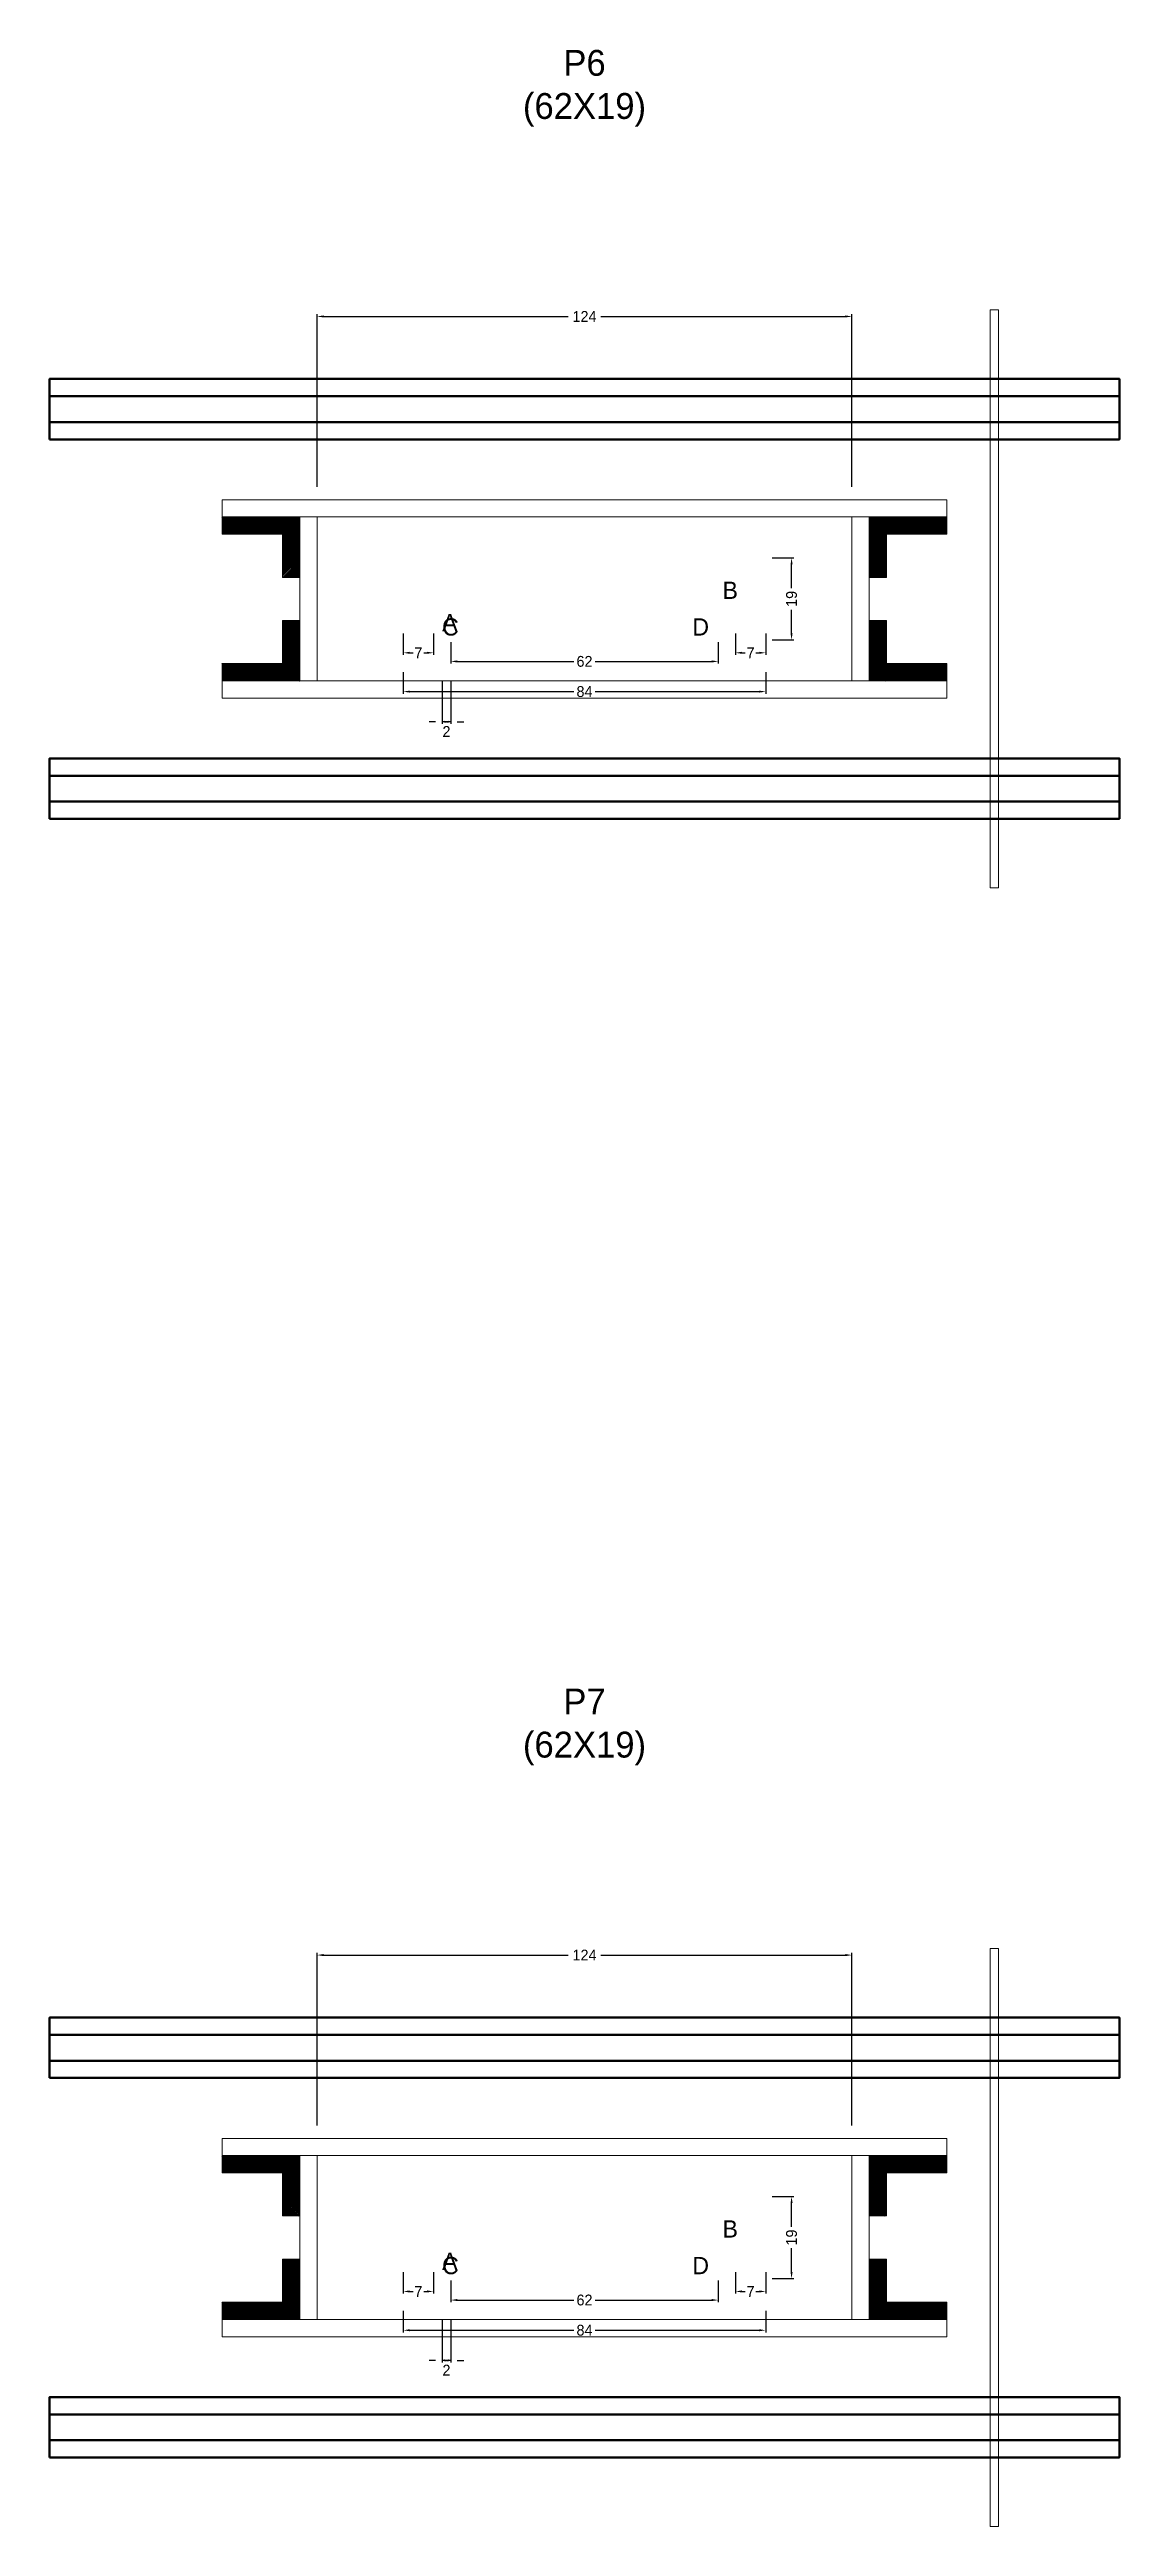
# Model space of a CAD drawing. Header units: centimetres. Extents: x -12000 to 4115, y -10266 to 2668.
# Drawn here: x -124 to 124, y -2207 to -1633 of the extents above; entities that cross this region are included whole.
import ezdxf

# ---------------------------------------------------------------- set-up
doc = ezdxf.new("R2010")
doc.units = ezdxf.units.CM
for name, color, linetype in [('COTA', 241, 'Continuous'), ('GRAVATA', 224, 'Continuous'), ('Hachura', 251, 'Continuous'), ('NOMENCLATURA', 7, 'Continuous'), ('SARRAFO', 251, 'Continuous')]:
    doc.layers.add(name, color=color, linetype=linetype)
doc.dimstyles.new('cotax2', dxfattribs={"dimtxt": 2.5, "dimasz": 1.5, "dimexe": 0.5, "dimexo": 0.5, "dimgap": 0.5, "dimtad": 1, "dimcen": 2.5, "dimazin": 3, "dimtfac": 1, "dimtmove": 0, "dimatfit": 3})

msp = doc.modelspace()

# ---------------------------------------------------------------- texts
at = {"layer": 'NOMENCLATURA'}
for s, p in [('B', (32, -1760)), ('A', (-33, -1767.5)), ('C', (-33, -1768.5)), ('D', (25, -1768.5)), ('B', (32, -2140)), ('A', (-33, -2147.5)), ('C', (-33, -2148.5)), ('D', (25, -2148.5))]:
    msp.add_text(s, height=4, dxfattribs=at).set_placement(p)
at = {"layer": 'NOMENCLATURA', "char_height": 6, "attachment_point": 8}
for s, insert in [('P6\\P(62X19)', (0, -1650.5)), ('P7\\P(62X19)', (0, -2030.5))]:
    msp.add_mtext(s, dxfattribs=dict(at, insert=insert))

# ---------------------------------------------------------------- blocks, each defined once
blk = doc.blocks.new('_CLOSEDFILLED')
at = {"color": 0, "linetype": 'BYBLOCK'}
blk.add_solid([(-1, 0.16), (0, 0), (-1, -0.16)], dxfattribs=at)
blk = doc.blocks.new('*D170')
for p, q in [((-42, -2157), (-42, -2162)), ((42, -2157), (42, -2162)), ((-40.5, -2161.5), (-2.5, -2161.5)), ((2.5, -2161.5), (40.5, -2161.5))]:
    blk.add_line(p, q)
at = {"layer": 'Defpoints'}
for p in [(-42, -2156.5), (42, -2156.5), (-42, -2161.5)]:
    blk.add_point(p, dxfattribs=at)
at = {"layer": 'COTA', "xscale": 1.5, "yscale": 1.5, "rotation": 180}
blk.add_blockref('_CLOSEDFILLED', (-42, -2161.5), dxfattribs=at)
at = {"layer": 'COTA', "xscale": 1.5, "yscale": 1.5}
blk.add_blockref('_CLOSEDFILLED', (42, -2161.5), dxfattribs=at)
at = {"layer": 'COTA', "insert": (0, -2161.5), "char_height": 2.5, "attachment_point": 5}
blk.add_mtext('84', dxfattribs=at)
blk = doc.blocks.new('*D171')
for p, q in [((-31, -2150), (-31, -2155)), ((31, -2150), (31, -2155)), ((-29.5, -2154.5), (-2.5, -2154.5)), ((2.5, -2154.5), (29.5, -2154.5))]:
    blk.add_line(p, q)
at = {"layer": 'Defpoints'}
for p in [(-31, -2149.5), (31, -2149.5), (-31, -2154.5)]:
    blk.add_point(p, dxfattribs=at)
at = {"layer": 'COTA', "xscale": 1.5, "yscale": 1.5, "rotation": 180}
blk.add_blockref('_CLOSEDFILLED', (-31, -2154.5), dxfattribs=at)
at = {"layer": 'COTA', "xscale": 1.5, "yscale": 1.5}
blk.add_blockref('_CLOSEDFILLED', (31, -2154.5), dxfattribs=at)
at = {"layer": 'COTA', "insert": (0, -2154.5), "char_height": 2.5, "attachment_point": 5}
blk.add_mtext('62', dxfattribs=at)
blk = doc.blocks.new('*D172')
for p, q in [((43.5, -2130.5), (48.5, -2130.5)), ((48, -2137.5), (48, -2132)), ((48, -2148), (48, -2142.5)), ((43.5, -2149.5), (48.5, -2149.5))]:
    blk.add_line(p, q)
at = {"layer": 'Defpoints'}
for p in [(43, -2130.5), (43, -2149.5), (48, -2149.5)]:
    blk.add_point(p, dxfattribs=at)
at = {"layer": 'COTA', "xscale": 1.5, "yscale": 1.5}
for p, rotation in [((48, -2130.5), 90), ((48, -2149.5), 270)]:
    blk.add_blockref('_CLOSEDFILLED', p, dxfattribs=dict(at, rotation=rotation))
at = {"layer": 'COTA', "insert": (48, -2140), "char_height": 2.5, "attachment_point": 5, "rotation": 90}
blk.add_mtext('19', dxfattribs=at)
blk = doc.blocks.new('*D173')
for p, q in [((-42, -2148), (-42, -2153)), ((-35, -2148), (-35, -2153)), ((-40.5, -2152.5), (-39.75, -2152.5)), ((-37.25, -2152.5), (-36.5, -2152.5))]:
    blk.add_line(p, q)
at = {"layer": 'Defpoints'}
for p in [(-42, -2147.5), (-35, -2147.5), (-42, -2152.5)]:
    blk.add_point(p, dxfattribs=at)
at = {"layer": 'COTA', "xscale": 1.5, "yscale": 1.5, "rotation": 180}
blk.add_blockref('_CLOSEDFILLED', (-42, -2152.5), dxfattribs=at)
at = {"layer": 'COTA', "xscale": 1.5, "yscale": 1.5}
blk.add_blockref('_CLOSEDFILLED', (-35, -2152.5), dxfattribs=at)
at = {"layer": 'COTA', "insert": (-38.5, -2152.5), "char_height": 2.5, "attachment_point": 5}
blk.add_mtext('7', dxfattribs=at)
blk = doc.blocks.new('*D174')
for p, q in [((35, -2148), (35, -2153)), ((42, -2148), (42, -2153)), ((36.5, -2152.5), (37.25, -2152.5)), ((39.75, -2152.5), (40.5, -2152.5))]:
    blk.add_line(p, q)
at = {"layer": 'Defpoints'}
for p in [(35, -2147.5), (42, -2147.5), (35, -2152.5)]:
    blk.add_point(p, dxfattribs=at)
at = {"layer": 'COTA', "xscale": 1.5, "yscale": 1.5, "rotation": 180}
blk.add_blockref('_CLOSEDFILLED', (35, -2152.5), dxfattribs=at)
at = {"layer": 'COTA', "xscale": 1.5, "yscale": 1.5}
blk.add_blockref('_CLOSEDFILLED', (42, -2152.5), dxfattribs=at)
at = {"layer": 'COTA', "insert": (38.5, -2152.5), "char_height": 2.5, "attachment_point": 5}
blk.add_mtext('7', dxfattribs=at)
blk = doc.blocks.new('*D175')
for p, q in [((-62, -2114), (-62, -2074)), ((-60.5, -2074.5), (-3.75, -2074.5)), ((3.75, -2074.5), (60.5, -2074.5)), ((62, -2114), (62, -2074))]:
    blk.add_line(p, q)
at = {"layer": 'Defpoints'}
for p in [(-62, -2074.5), (-62, -2114.5), (62, -2114.5)]:
    blk.add_point(p, dxfattribs=at)
at = {"layer": 'COTA', "xscale": 1.5, "yscale": 1.5, "rotation": 180}
blk.add_blockref('_CLOSEDFILLED', (-62, -2074.5), dxfattribs=at)
at = {"layer": 'COTA', "xscale": 1.5, "yscale": 1.5}
blk.add_blockref('_CLOSEDFILLED', (62, -2074.5), dxfattribs=at)
at = {"layer": 'COTA', "insert": (0, -2074.5), "char_height": 2.5, "attachment_point": 5}
blk.add_mtext('124', dxfattribs=at)
blk = doc.blocks.new('*D144')
for p, q in [((-42, -1777), (-42, -1782)), ((42, -1777), (42, -1782)), ((-40.5, -1781.5), (-2.5, -1781.5)), ((2.5, -1781.5), (40.5, -1781.5))]:
    blk.add_line(p, q)
at = {"layer": 'Defpoints'}
for p in [(-42, -1776.5), (42, -1776.5), (-42, -1781.5)]:
    blk.add_point(p, dxfattribs=at)
at = {"layer": 'COTA', "xscale": 1.5, "yscale": 1.5, "rotation": 180}
blk.add_blockref('_CLOSEDFILLED', (-42, -1781.5), dxfattribs=at)
at = {"layer": 'COTA', "xscale": 1.5, "yscale": 1.5}
blk.add_blockref('_CLOSEDFILLED', (42, -1781.5), dxfattribs=at)
at = {"layer": 'COTA', "insert": (0, -1781.5), "char_height": 2.5, "attachment_point": 5}
blk.add_mtext('84', dxfattribs=at)
blk = doc.blocks.new('*D145')
for p, q in [((-31, -1770), (-31, -1775)), ((-29.5, -1774.5), (-2.5, -1774.5)), ((2.5, -1774.5), (29.5, -1774.5)), ((31, -1770), (31, -1775))]:
    blk.add_line(p, q)
at = {"layer": 'Defpoints'}
for p in [(-31, -1769.5), (-31, -1774.5), (31, -1769.5)]:
    blk.add_point(p, dxfattribs=at)
at = {"layer": 'COTA', "xscale": 1.5, "yscale": 1.5, "rotation": 180}
blk.add_blockref('_CLOSEDFILLED', (-31, -1774.5), dxfattribs=at)
at = {"layer": 'COTA', "xscale": 1.5, "yscale": 1.5}
blk.add_blockref('_CLOSEDFILLED', (31, -1774.5), dxfattribs=at)
at = {"layer": 'COTA', "insert": (0, -1774.5), "char_height": 2.5, "attachment_point": 5}
blk.add_mtext('62', dxfattribs=at)
blk = doc.blocks.new('*D146')
for p, q in [((43.5, -1750.5), (48.5, -1750.5)), ((48, -1757.5), (48, -1752)), ((48, -1768), (48, -1762.5)), ((43.5, -1769.5), (48.5, -1769.5))]:
    blk.add_line(p, q)
at = {"layer": 'Defpoints'}
for p in [(43, -1750.5), (43, -1769.5), (48, -1769.5)]:
    blk.add_point(p, dxfattribs=at)
at = {"layer": 'COTA', "xscale": 1.5, "yscale": 1.5}
for p, rotation in [((48, -1750.5), 90), ((48, -1769.5), 270)]:
    blk.add_blockref('_CLOSEDFILLED', p, dxfattribs=dict(at, rotation=rotation))
at = {"layer": 'COTA', "insert": (48, -1760), "char_height": 2.5, "attachment_point": 5, "rotation": 90}
blk.add_mtext('19', dxfattribs=at)
blk = doc.blocks.new('*D147')
for p, q in [((-42, -1768), (-42, -1773)), ((-35, -1768), (-35, -1773)), ((-40.5, -1772.5), (-39.75, -1772.5)), ((-37.25, -1772.5), (-36.5, -1772.5))]:
    blk.add_line(p, q)
at = {"layer": 'Defpoints'}
for p in [(-42, -1767.5), (-35, -1767.5), (-42, -1772.5)]:
    blk.add_point(p, dxfattribs=at)
at = {"layer": 'COTA', "xscale": 1.5, "yscale": 1.5, "rotation": 180}
blk.add_blockref('_CLOSEDFILLED', (-42, -1772.5), dxfattribs=at)
at = {"layer": 'COTA', "xscale": 1.5, "yscale": 1.5}
blk.add_blockref('_CLOSEDFILLED', (-35, -1772.5), dxfattribs=at)
at = {"layer": 'COTA', "insert": (-38.5, -1772.5), "char_height": 2.5, "attachment_point": 5}
blk.add_mtext('7', dxfattribs=at)
blk = doc.blocks.new('*D148')
for p, q in [((35, -1768), (35, -1773)), ((42, -1768), (42, -1773)), ((36.5, -1772.5), (37.25, -1772.5)), ((39.75, -1772.5), (40.5, -1772.5))]:
    blk.add_line(p, q)
at = {"layer": 'Defpoints'}
for p in [(35, -1767.5), (42, -1767.5), (35, -1772.5)]:
    blk.add_point(p, dxfattribs=at)
at = {"layer": 'COTA', "xscale": 1.5, "yscale": 1.5, "rotation": 180}
blk.add_blockref('_CLOSEDFILLED', (35, -1772.5), dxfattribs=at)
at = {"layer": 'COTA', "xscale": 1.5, "yscale": 1.5}
blk.add_blockref('_CLOSEDFILLED', (42, -1772.5), dxfattribs=at)
at = {"layer": 'COTA', "insert": (38.5, -1772.5), "char_height": 2.5, "attachment_point": 5}
blk.add_mtext('7', dxfattribs=at)
blk = doc.blocks.new('*D149')
for p, q in [((-62, -1734), (-62, -1694)), ((62, -1734), (62, -1694)), ((-60.5, -1694.5), (-3.75, -1694.5)), ((3.75, -1694.5), (60.5, -1694.5))]:
    blk.add_line(p, q)
at = {"layer": 'Defpoints'}
for p in [(-62, -1694.5), (-62, -1734.5), (62, -1734.5)]:
    blk.add_point(p, dxfattribs=at)
at = {"layer": 'COTA', "xscale": 1.5, "yscale": 1.5, "rotation": 180}
blk.add_blockref('_CLOSEDFILLED', (-62, -1694.5), dxfattribs=at)
at = {"layer": 'COTA', "xscale": 1.5, "yscale": 1.5}
blk.add_blockref('_CLOSEDFILLED', (62, -1694.5), dxfattribs=at)
at = {"layer": 'COTA', "insert": (0, -1694.5), "char_height": 2.5, "attachment_point": 5}
blk.add_mtext('124', dxfattribs=at)

# ---------------------------------------------------------------- dimensions: what is measured, and where the dimension line sits
at = {"layer": 'COTA'}
for base, p1, p2, picture, middle in [((-62, -1694.5), (-62, -1734.5), (62, -1734.5), '*D149', (0, -1694.5)), ((-42, -1772.5), (-42, -1767.5), (-35, -1767.5), '*D147', (-38.5, -1772.5)), ((35, -1772.5), (35, -1767.5), (42, -1767.5), '*D148', (38.5, -1772.5)), ((-31, -1774.5), (-31, -1769.5), (31, -1769.5), '*D145', (0, -1774.5)), ((-42, -1781.5), (-42, -1776.5), (42, -1776.5), '*D144', (0, -1781.5)), ((-62, -2074.5), (-62, -2114.5), (62, -2114.5), '*D175', (0, -2074.5)), ((-42, -2152.5), (-42, -2147.5), (-35, -2147.5), '*D173', (-38.5, -2152.5)), ((35, -2152.5), (35, -2147.5), (42, -2147.5), '*D174', (38.5, -2152.5)), ((-31, -2154.5), (-31, -2149.5), (31, -2149.5), '*D171', (0, -2154.5)), ((-42, -2161.5), (-42, -2156.5), (42, -2156.5), '*D170', (0, -2161.5))]:
    dim = msp.add_linear_dim(base=base, p1=p1, p2=p2, dimstyle='cotax2', dxfattribs=at)
    dim.commit()
    dim.dimension.update_dxf_attribs({"geometry": picture, "text_midpoint": middle})
for base, p1, p2, picture, middle in [((48, -1769.5), (43, -1769.5), (43, -1750.5), '*D146', (48, -1760)), ((48, -2149.5), (43, -2149.5), (43, -2130.5), '*D172', (48, -2140))]:
    dim = msp.add_linear_dim(base=base, p1=p1, p2=p2, angle=90, dimstyle='cotax2', dxfattribs=at)
    dim.commit()
    dim.dimension.update_dxf_attribs({"geometry": picture, "text_midpoint": middle})
for base, p1, p2 in [((-31, -1788.5), (-31, -1778.5), (-33, -1778.5)), ((-31, -2168.5), (-31, -2158.5), (-33, -2158.5))]:
    msp.add_linear_dim(base=base, p1=p1, p2=p2, dimstyle='cotax2', dxfattribs=at).render()

# ---------------------------------------------------------------- hatches: boundary and pattern name
at = {"layer": 'SARRAFO'}
h = msp.add_hatch(dxfattribs=at)
h.set_pattern_fill('SOLID', scale=2)
h.paths.add_polyline_path([(-84, -1745), (-70, -1745), (-70, -1741), (-84, -1741)])
h = msp.add_hatch(dxfattribs=at)
h.set_pattern_fill('SOLID', scale=2)
h.paths.add_polyline_path([(-70, -1755), (-66, -1755), (-66, -1741), (-70, -1741)])
h = msp.add_hatch(dxfattribs=at)
h.set_pattern_fill('SOLID', scale=2)
h.paths.add_polyline_path([(66, -1755), (70, -1755), (70, -1741), (66, -1741)])
h = msp.add_hatch(dxfattribs=at)
h.set_pattern_fill('SOLID', scale=2)
h.paths.add_polyline_path([(70, -1745), (84, -1745), (84, -1741), (70, -1741)])
h = msp.add_hatch(dxfattribs=at)
h.set_pattern_fill('SOLID', scale=2)
h.paths.add_polyline_path([(-70, -1779), (-66, -1779), (-66, -1765), (-70, -1765)])
h = msp.add_hatch(dxfattribs=at)
h.set_pattern_fill('SOLID', scale=2)
h.paths.add_polyline_path([(66, -1779), (70, -1779), (70, -1765), (66, -1765)])
h = msp.add_hatch(dxfattribs=at)
h.set_pattern_fill('SOLID', scale=2)
h.paths.add_polyline_path([(-84, -1779), (-70, -1779), (-70, -1775), (-84, -1775)])
h = msp.add_hatch(dxfattribs=at)
h.set_pattern_fill('SOLID', scale=2)
h.paths.add_polyline_path([(70, -1779), (84, -1779), (84, -1775), (70, -1775)])
h = msp.add_hatch(dxfattribs=at)
h.set_pattern_fill('SOLID', scale=2)
h.paths.add_polyline_path([(-84, -2125), (-70, -2125), (-70, -2121), (-84, -2121)])
h = msp.add_hatch(dxfattribs=at)
h.set_pattern_fill('SOLID', scale=2)
h.paths.add_polyline_path([(-70, -2135), (-66, -2135), (-66, -2121), (-70, -2121)])
h = msp.add_hatch(dxfattribs=at)
h.set_pattern_fill('SOLID', scale=2)
h.paths.add_polyline_path([(66, -2135), (70, -2135), (70, -2121), (66, -2121)])
h = msp.add_hatch(dxfattribs=at)
h.set_pattern_fill('SOLID', scale=2)
h.paths.add_polyline_path([(70, -2125), (84, -2125), (84, -2121), (70, -2121)])
h = msp.add_hatch(dxfattribs=at)
h.set_pattern_fill('SOLID', scale=2)
h.paths.add_polyline_path([(-70, -2159), (-66, -2159), (-66, -2145), (-70, -2145)])
h = msp.add_hatch(dxfattribs=at)
h.set_pattern_fill('SOLID', scale=2)
h.paths.add_polyline_path([(66, -2159), (70, -2159), (70, -2145), (66, -2145)])
h = msp.add_hatch(dxfattribs=at)
h.set_pattern_fill('SOLID', scale=2)
h.paths.add_polyline_path([(-84, -2159), (-70, -2159), (-70, -2155), (-84, -2155)])
h = msp.add_hatch(dxfattribs=at)
h.set_pattern_fill('SOLID', scale=2)
h.paths.add_polyline_path([(70, -2159), (84, -2159), (84, -2155), (70, -2155)])

# ---------------------------------------------------------------- linework, layer by layer
at = {"layer": 'GRAVATA', "lineweight": 50}
for points in [[(-124, -1723), (124, -1723), (124, -1709), (-124, -1709)], [(-124, -1719), (124, -1719), (124, -1713), (-124, -1713)], [(-124, -1811), (124, -1811), (124, -1797), (-124, -1797)], [(-124, -1807), (124, -1807), (124, -1801), (-124, -1801)], [(-124, -2103), (124, -2103), (124, -2089), (-124, -2089)], [(-124, -2099), (124, -2099), (124, -2093), (-124, -2093)], [(-124, -2191), (124, -2191), (124, -2177), (-124, -2177)], [(-124, -2187), (124, -2187), (124, -2181), (-124, -2181)]]:
    msp.add_lwpolyline(points, close=True, dxfattribs=at)
at = {"layer": 'Hachura', "lineweight": 13}
for points in [[(94, -1827), (96, -1827), (96, -1693), (94, -1693)], [(94, -2207), (96, -2207), (96, -2073), (94, -2073)]]:
    msp.add_lwpolyline(points, close=True, dxfattribs=at)
at = {"layer": 'Hachura', "lineweight": 18}
for points in [[(-84, -1741), (84, -1741), (84, -1737), (-84, -1737)], [(-66, -1779), (-62, -1779), (-62, -1741), (-66, -1741)], [(62, -1779), (66, -1779), (66, -1741), (62, -1741)], [(-84, -1783), (84, -1783), (84, -1779), (-84, -1779)], [(-84, -2121), (84, -2121), (84, -2117), (-84, -2117)], [(-66, -2159), (-62, -2159), (-62, -2121), (-66, -2121)], [(62, -2159), (66, -2159), (66, -2121), (62, -2121)], [(-84, -2163), (84, -2163), (84, -2159), (-84, -2159)]]:
    msp.add_lwpolyline(points, close=True, dxfattribs=at)
at = {"layer": 'SARRAFO', "lineweight": 13}
for points in [[(-84, -1745), (-70, -1745), (-70, -1741), (-84, -1741)], [(-70, -1755), (-66, -1755), (-66, -1741), (-70, -1741)], [(66, -1755), (70, -1755), (70, -1741), (66, -1741)], [(70, -1745), (84, -1745), (84, -1741), (70, -1741)], [(-70, -1779), (-66, -1779), (-66, -1765), (-70, -1765)], [(66, -1779), (70, -1779), (70, -1765), (66, -1765)], [(-84, -1779), (-70, -1779), (-70, -1775), (-84, -1775)], [(70, -1779), (84, -1779), (84, -1775), (70, -1775)], [(-84, -2125), (-70, -2125), (-70, -2121), (-84, -2121)], [(-70, -2135), (-66, -2135), (-66, -2121), (-70, -2121)], [(66, -2135), (70, -2135), (70, -2121), (66, -2121)], [(70, -2125), (84, -2125), (84, -2121), (70, -2121)], [(-70, -2159), (-66, -2159), (-66, -2145), (-70, -2145)], [(66, -2159), (70, -2159), (70, -2145), (66, -2145)], [(-84, -2159), (-70, -2159), (-70, -2155), (-84, -2155)], [(70, -2159), (84, -2159), (84, -2155), (70, -2155)]]:
    msp.add_lwpolyline(points, close=True, dxfattribs=at)

msp.set_redraw_order([(e.dxf.handle, doc.entitydb.next_handle()) for e in msp.query("TEXT MTEXT ATTDEF DIMENSION ARC_DIMENSION")])  # texts and dimensions are drawn at this point

doc.saveas('drawing.dxf')
